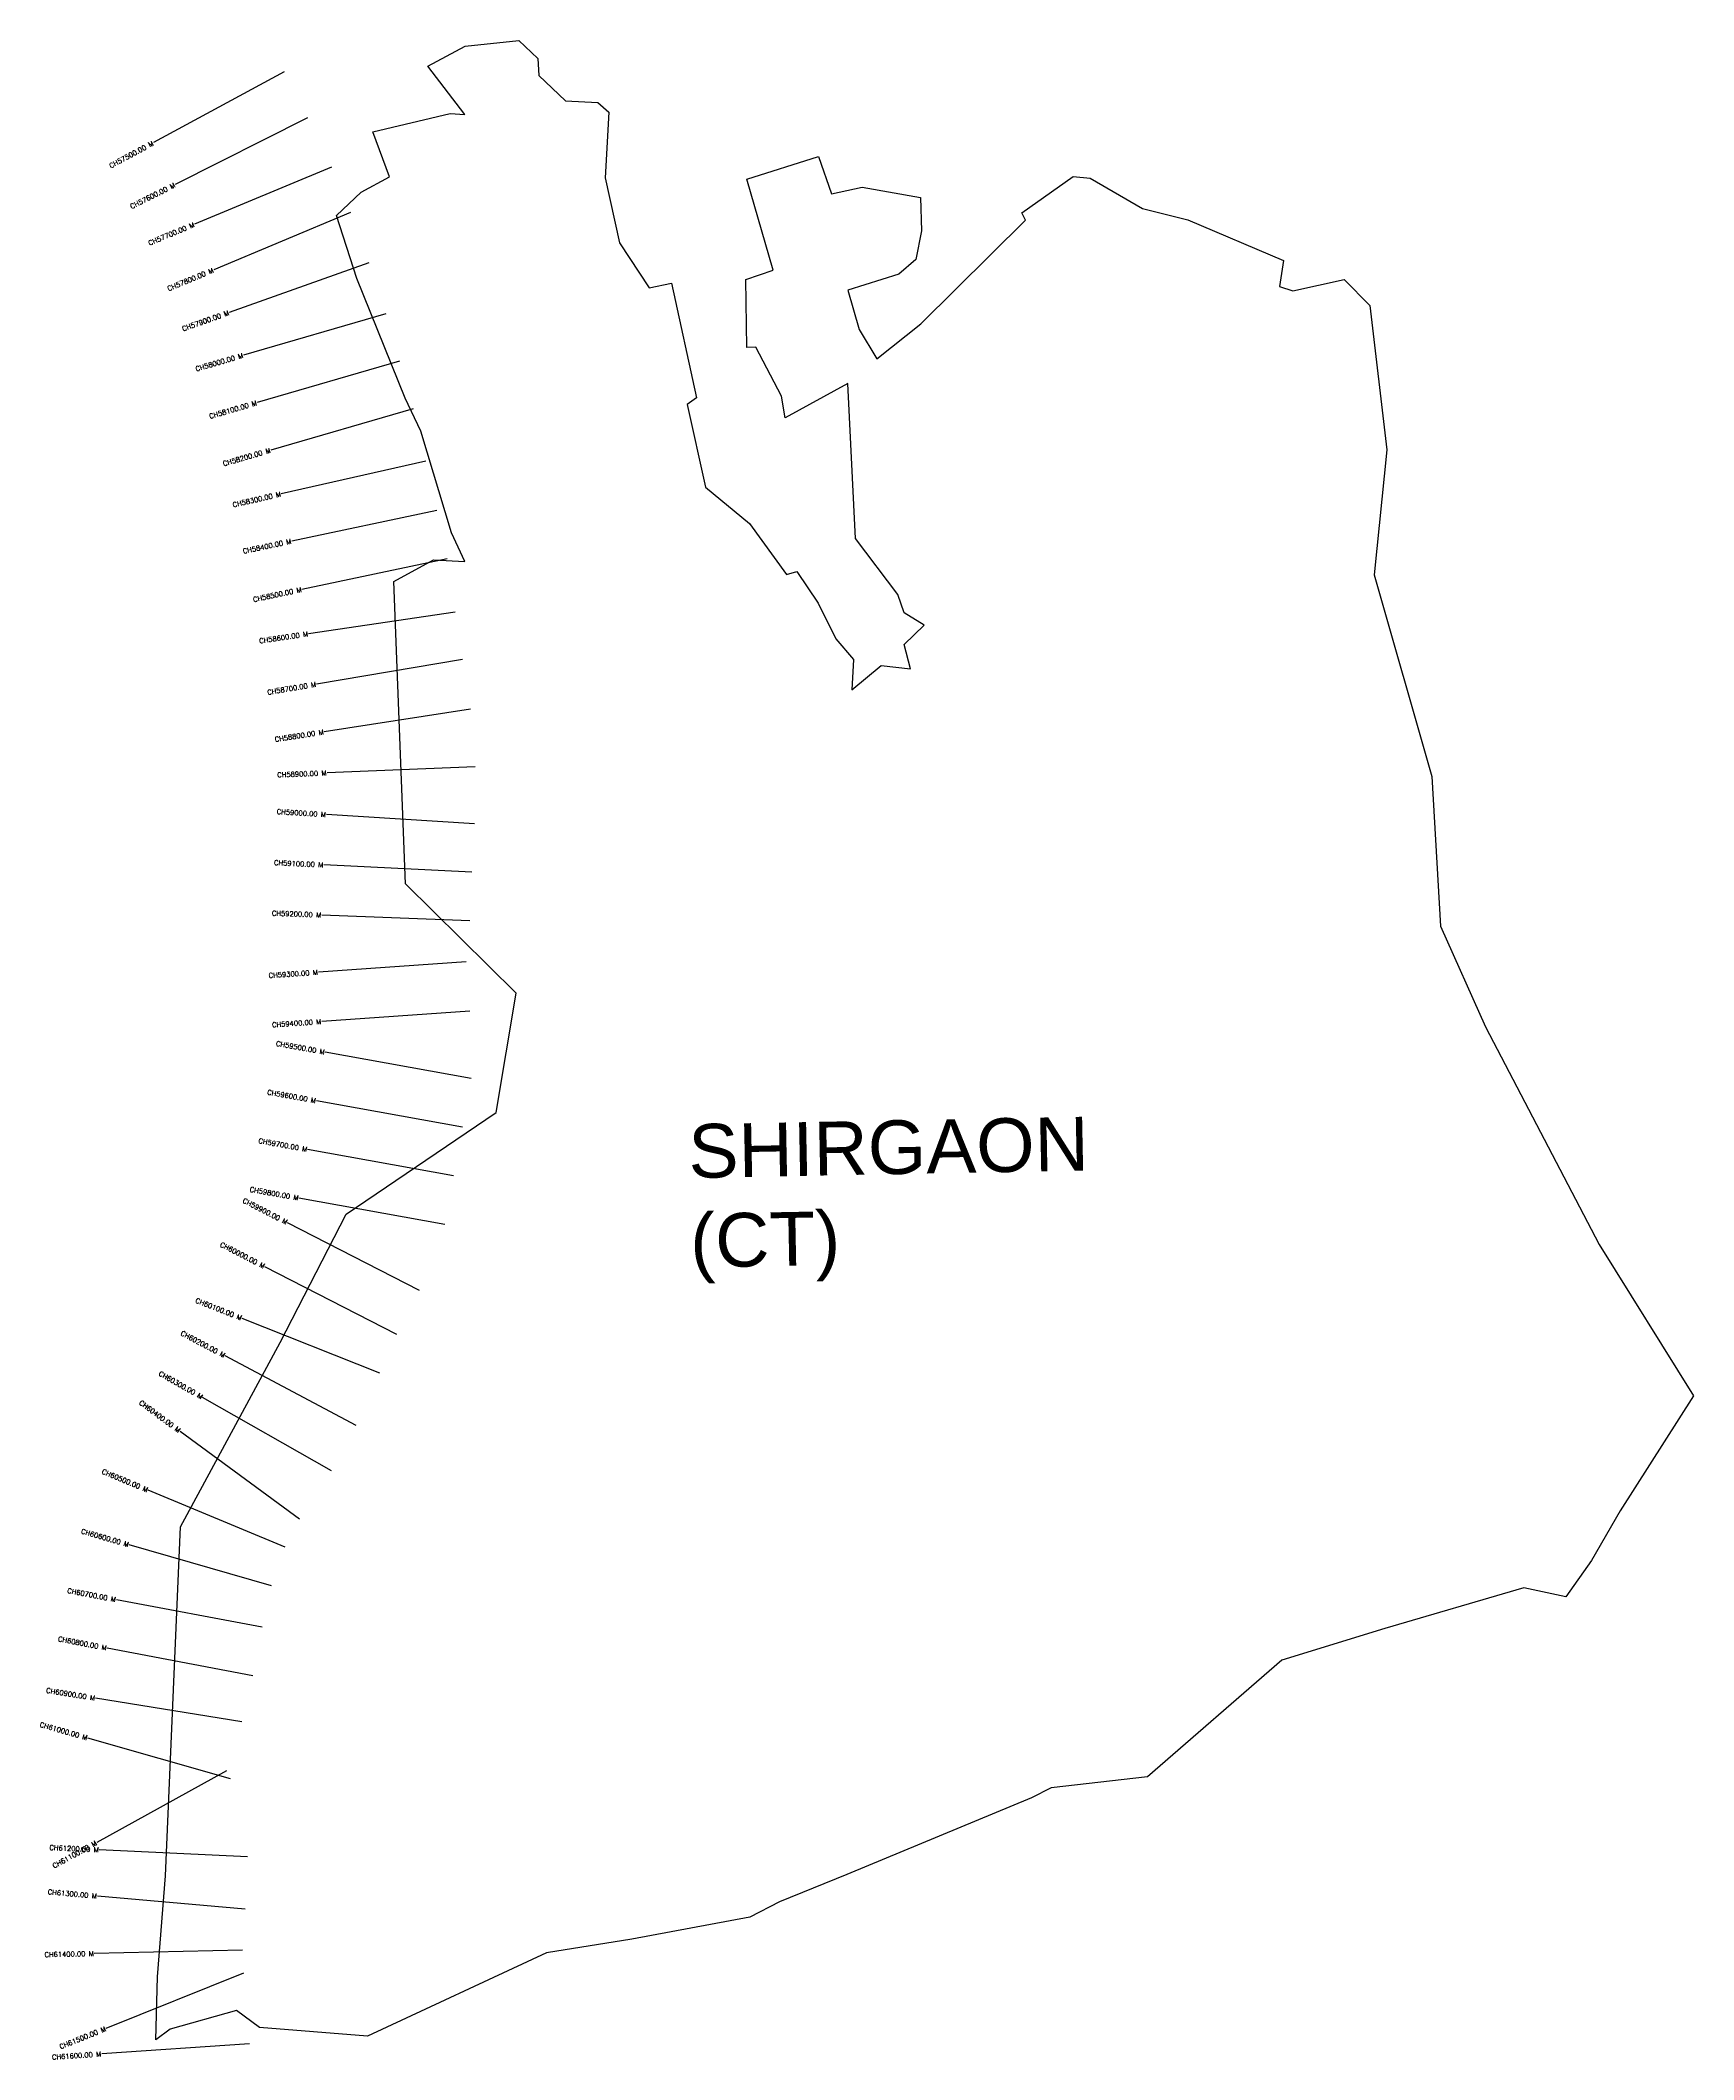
# Model space of a CAD drawing. Header units: metres. Extents: x 259321 to 262666, y 2177260 to 2181346.
import ezdxf
from ezdxf.enums import TextEntityAlignment as Align

# ---------------------------------------------------------------- set-up
doc = ezdxf.new("R2010")
doc.units = ezdxf.units.M
for name, color, linetype in [('CS', 134, 'Continuous'), ('CSMark', 6, 'Continuous'), ('village', 3, 'Continuous'), ('VILLAGE NAME', 250, 'Continuous')]:
    doc.layers.add(name, color=color, linetype=linetype)
doc.styles.get("Standard").update_dxf_attribs({"font": 'simplex.shx'})

msp = doc.modelspace()

# ---------------------------------------------------------------- linework, layer by layer
at = {"layer": 'CS'}
for p, q in [((259814.1, 2181281.7), (259550.2, 2181138.9)), ((259861.8, 2181188.7), (259593.8, 2181054)), ((259910, 2181089.2), (259633.2, 2180973.7)), ((259948.5, 2180997), (259671.7, 2180881.4)), ((259986, 2180895.5), (259703.3, 2180795.2)), ((260020, 2180792.2), (259731.9, 2180708.6)), ((260047.9, 2180696.2), (259759.8, 2180612.6)), ((260075.7, 2180600), (259787.5, 2180516.7)), ((260101.2, 2180494.3), (259808.6, 2180427.9)), ((260123.3, 2180394.4), (259829.7, 2180332.5)), ((260143.9, 2180296.5), (259850.3, 2180234.7)), ((260160.5, 2180188.6), (259863.7, 2180145)), ((260175.5, 2180093), (259879.7, 2180043)), ((260191.5, 2179992.1), (259895.1, 2179946.3)), ((260200.9, 2179875.8), (259901.2, 2179863.5)), ((260199.5, 2179760.6), (259900, 2179778.9)), ((260194.2, 2179662.8), (259894.6, 2179677.1)), ((260190.1, 2179564.3), (259890.4, 2179575.7)), ((260182.9, 2179480.8), (259883.6, 2179460.2)), ((260189.8, 2179381), (259890.5, 2179360.4)), ((260192.6, 2179245.1), (259897.4, 2179298.3)), ((260174.9, 2179146.7), (259879.6, 2179199.9)), ((260157.1, 2179048.2), (259861.9, 2179101.4)), ((260139.4, 2178949.8), (259844.2, 2179003)), ((260088.1, 2178816.1), (259821.2, 2178953.1)), ((260042.4, 2178727.1), (259775.5, 2178864.1)), ((260008.1, 2178648.9), (259729.2, 2178759.5)), ((259960.1, 2178542.9), (259695.1, 2178683.5)), ((259910.2, 2178451.3), (259649.4, 2178599.5)), ((259845.5, 2178353.2), (259603.8, 2178531)), ((259816.3, 2178296.4), (259539.3, 2178411.7)), ((259789, 2178218.1), (259500.8, 2178301.4)), ((259769.6, 2178134.6), (259474.8, 2178190.3)), ((259750.8, 2178036.1), (259456.2, 2178092.4)), ((259728.7, 2177943.3), (259432.5, 2177991)), ((259705.5, 2177827.8), (259417.1, 2177910.4)), ((259697.7, 2177844.2), (259435, 2177699.4)), ((259739.9, 2177670.2), (259440.2, 2177684.2)), ((259735.4, 2177564.4), (259436.5, 2177590.5)), ((259730.1, 2177480.9), (259430.2, 2177474.4)), ((259732.2, 2177434.8), (259453.8, 2177322.9)), ((259744.5, 2177291.4), (259445.2, 2177271.2))]:
    msp.add_line(p, q, dxfattribs=at)
at = {"layer": 'village', "color": 3, "true_color": 0x00ff00}
msp.add_polyline3d([(262666.5, 2178602.9, 0), (262517.5, 2178370.1, 0), (262459.7, 2178269.6, 0), (262407.9, 2178196.4, 0), (262323.2, 2178214.3, 0), (262041.6, 2178132, 0), (261833, 2178067.9, 0), (261561.5, 2177831.7, 0), (261366.5, 2177809.4, 0), (261326.7, 2177789.3, 0), (260953.1, 2177634, 0), (260816.5, 2177578.7, 0), (260756.5, 2177547.9, 0), (260518.1, 2177503.6, 0), (260345.1, 2177475.5, 0), (259983.2, 2177307.4, 0), (259764.6, 2177325, 0), (259718, 2177359, 0), (259583.9, 2177321.6, 0), (259554.6, 2177299.5, 0), (259557.8, 2177427.5, 0), (259573.9, 2177631.5, 0), (259604.8, 2178337.8, 0), (259806.1, 2178711, 0), (259939.9, 2178970.2, 0), (260243.2, 2179176, 0), (260283.9, 2179417.7, 0), (260059.9, 2179638.6, 0), (260036.4, 2180250.4, 0), (260116.6, 2180294.5, 0), (260179.8, 2180290.9, 0), (260153.1, 2180349, 0), (260091.2, 2180554.9, 0), (260059.5, 2180621.3, 0), (259961.6, 2180863.6, 0), (259920.5, 2180991.2, 0), (259970.5, 2181038.5, 0), (260027.4, 2181069.4, 0), (259993.8, 2181160.3, 0), (260150.5, 2181197.8, 0), (260180.2, 2181195.6, 0), (260105.2, 2181293.3, 0), (260180.3, 2181333.8, 0), (260289, 2181345.6, 0), (260327.5, 2181309.2, 0), (260329.6, 2181274.3, 0), (260383.9, 2181223.1, 0), (260449.1, 2181220.2, 0), (260471.1, 2181200.6, 0), (260463.8, 2181067.6, 0), (260493, 2180936.2, 0), (260553, 2180844.9, 0), (260598.1, 2180854.6, 0), (260648.6, 2180622, 0), (260630.1, 2180608.5, 0), (260666.7, 2180441.4, 0), (260755.9, 2180368.3, 0), (260830.9, 2180264.5, 0), (260851.9, 2180270.7, 0), (260894.9, 2180206.9, 0), (260930.6, 2180134.9, 0), (260966.3, 2180092.9, 0), (260962.9, 2180031.5, 0), (261022.1, 2180080.9, 0), (261081.8, 2180074.1, 0), (261068.8, 2180123, 0), (261109.2, 2180162.3, 0), (261069.1, 2180187.4, 0), (261055.9, 2180224.3, 0), (260970.2, 2180337.8, 0), (260955, 2180651.3, 0), (260828.1, 2180581.7, 0), (260820.7, 2180625.4, 0), (260768.9, 2180725.1, 0), (260750.8, 2180724.1, 0), (260748.4, 2180861.7, 0), (260803.9, 2180880.5, 0), (260750.5, 2181064.5, 0), (260895.4, 2181110.8, 0), (260921.7, 2181035.2, 0), (260983.8, 2181048.7, 0), (261102.3, 2181027.8, 0), (261104.2, 2180960.3, 0), (261092.5, 2180902, 0), (261058.5, 2180872.7, 0), (260955.2, 2180840.1, 0), (260977.9, 2180760.8, 0), (261013.7, 2180701.4, 0), (261102.8, 2180772.1, 0), (261314.3, 2180981.5, 0), (261307.4, 2180996.5, 0), (261410.9, 2181070, 0), (261445.6, 2181066.7, 0), (261551, 2181005.2, 0), (261643.2, 2180982.7, 0), (261836.7, 2180900.2, 0), (261828.3, 2180847.7, 0), (261855.4, 2180838.7, 0), (261959.4, 2180862, 0), (262011.3, 2180809.1, 0), (262045.4, 2180517.2, 0), (262019.7, 2180264.1, 0), (262136.6, 2179856.2, 0), (262154.2, 2179553, 0), (262245.3, 2179349.3, 0), (262475.3, 2178909, 0)], close=True, dxfattribs=at)

# ---------------------------------------------------------------- texts
at = {"layer": 'CSMark'}
for s, rotation, p in [('CH57500.00 M', 28.4173, (259549.3, 2181138.4)), ('CH57600.00 M', 26.6981, (259592.9, 2181053.5)), ('CH57700.00 M', 22.6527, (259632.2, 2180973.3)), ('CH57800.00 M', 22.6527, (259670.8, 2180881)), ('CH57900.00 M', 19.5258, (259702.3, 2180794.9)), ('CH58000.00 M', 16.1859, (259731, 2180708.3)), ('CH58100.00 M', 16.1859, (259758.8, 2180612.3)), ('CH58200.00 M', 16.1266, (259786.6, 2180516.4)), ('CH58300.00 M', 12.7992, (259807.7, 2180427.7)), ('CH58400.00 M', 11.8982, (259828.7, 2180332.3)), ('CH58500.00 M', 11.8982, (259849.3, 2180234.5)), ('CH58600.00 M', 8.3589, (259862.7, 2180144.8)), ('CH58700.00 M', 9.5938, (259878.7, 2180042.8)), ('CH58800.00 M', 8.782, (259894.1, 2179946.2)), ('CH58900.00 M', 2.3665, (259900.2, 2179863.4)), ('CH59000.00 M', 356.5032, (259899, 2179779)), ('CH59100.00 M', 357.2759, (259893.6, 2179677.1)), ('CH59200.00 M', 357.8133, (259889.4, 2179575.8)), ('CH59300.00 M', 3.9443, (259882.6, 2179460.1)), ('CH59400.00 M', 3.9443, (259889.5, 2179360.3)), ('CH59500.00 M', 349.7834, (259896.4, 2179298.5)), ('CH59600.00 M', 349.7834, (259878.6, 2179200)), ('CH59700.00 M', 349.7834, (259860.9, 2179101.6)), ('CH59900.00 M', 332.8379, (259820.3, 2178953.5)), ('CH59800.00 M', 349.7834, (259843.2, 2179003.2)), ('CH60000.00 M', 332.8379, (259774.6, 2178864.5)), ('CH60100.00 M', 338.3575, (259728.3, 2178759.9)), ('CH60200.00 M', 332.0484, (259694.2, 2178684)), ('CH60300.00 M', 330.3944, (259648.5, 2178600)), ('CH60400.00 M', 323.6539, (259603, 2178531.6)), ('CH60500.00 M', 337.3938, (259538.4, 2178412.1)), ('CH60600.00 M', 343.8711, (259499.8, 2178301.7)), ('CH60700.00 M', 349.3015, (259473.8, 2178190.5)), ('CH60800.00 M', 349.1838, (259455.2, 2178092.6)), ('CH60900.00 M', 350.8498, (259431.5, 2177991.2)), ('CH61000.00 M', 344.0106, (259416.1, 2177910.7)), ('CH61200.00 M', 357.3255, (259439.2, 2177684.3)), ('CH61100.00 M', 28.866, (259434.1, 2177698.9)), ('CH61300.00 M', 355.0086, (259435.5, 2177590.6)), ('CH61400.00 M', 1.2526, (259429.2, 2177474.3)), ('CH61500.00 M', 21.8985, (259452.9, 2177322.5)), ('CH61600.00 M', 3.8508, (259444.2, 2177271.2))]:
    msp.add_text(s, height=10, rotation=rotation, dxfattribs=at).set_placement(p, align=Align.MIDDLE_RIGHT)
at = {"layer": 'VILLAGE NAME', "insert": (260631.3, 2179152.2), "char_height": 108.748, "attachment_point": 1, "rotation": 1.1028}
msp.add_mtext_dynamic_manual_height_columns('{\\fArial|b0|i0|c0|p34;SHIRGAON (CT)}', width=726.929, gutter_width=543.7, heights=[0], dxfattribs=at)

doc.saveas('drawing.dxf')
